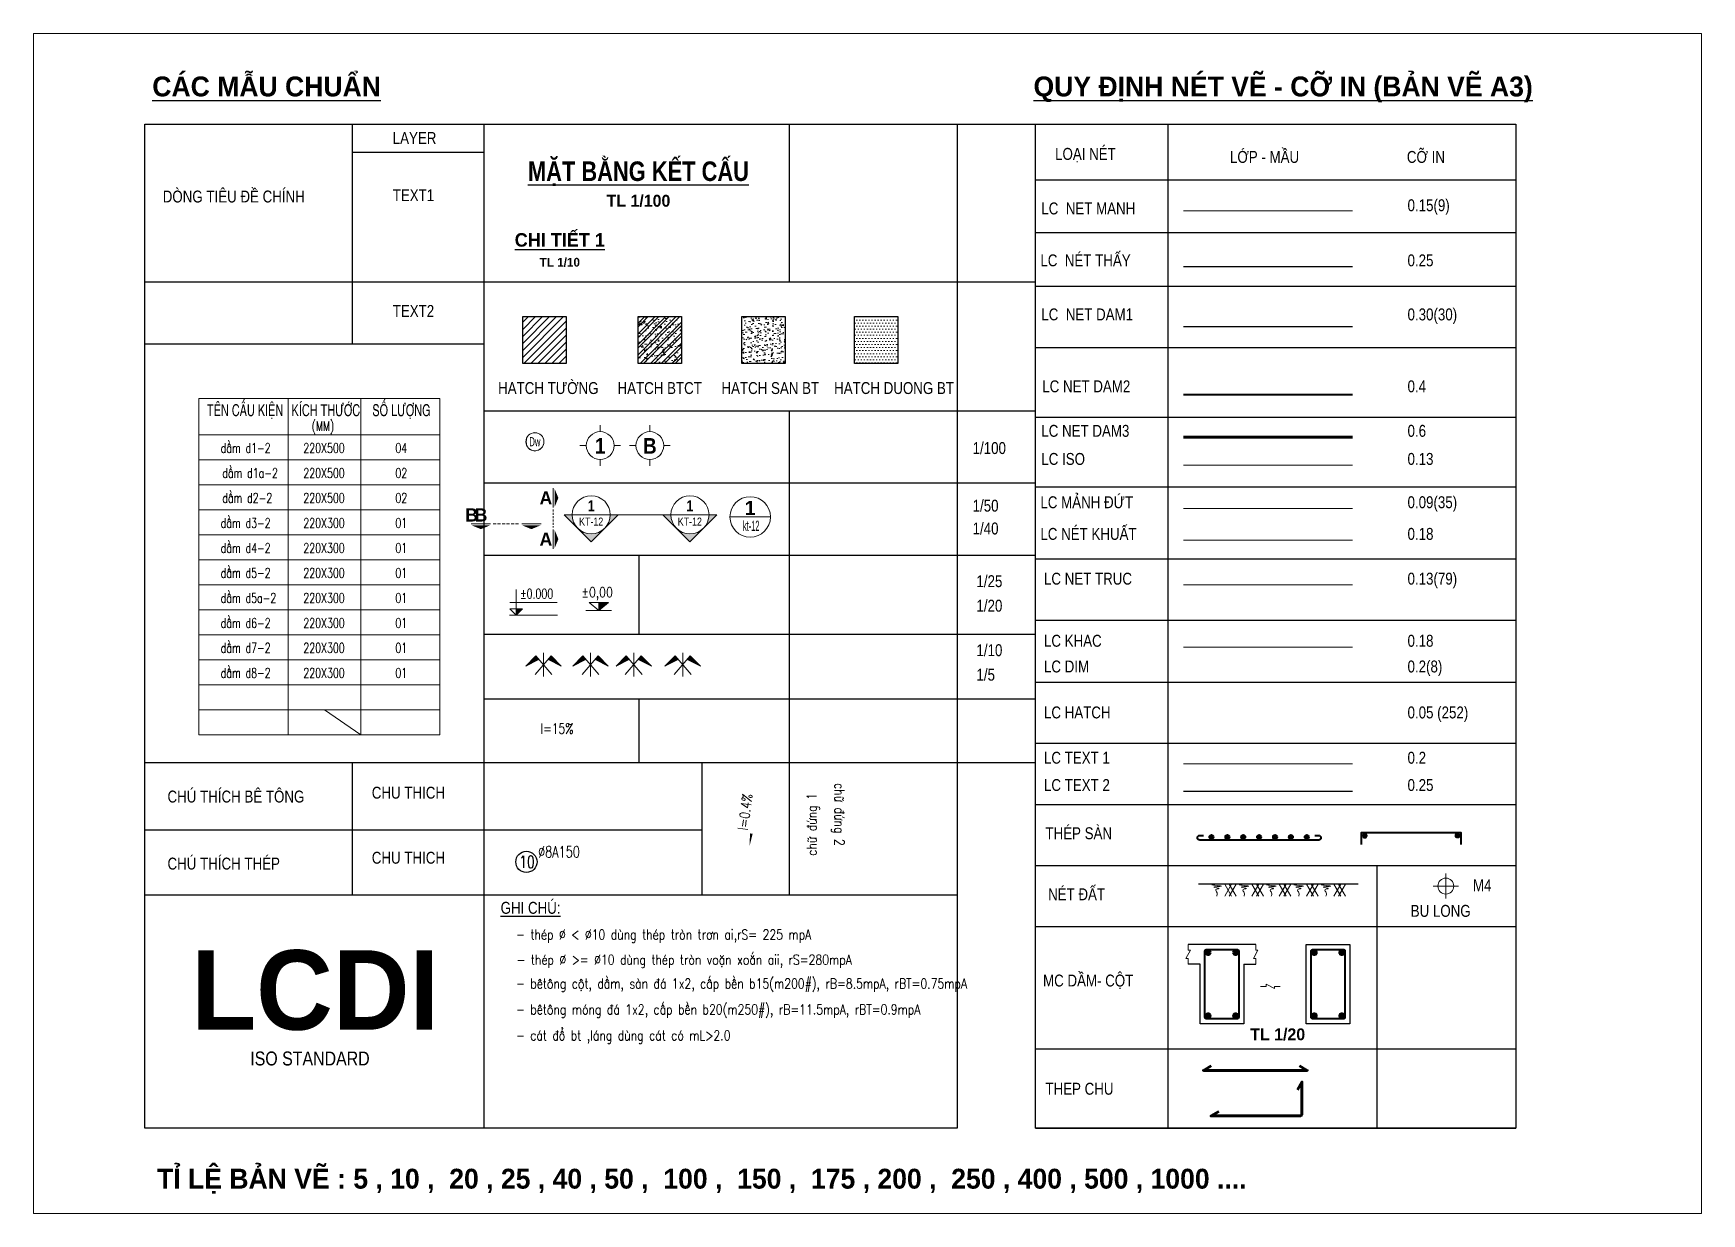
# Model space of a CAD drawing. Header units: inches. Extents: x 598125 to 598485, y 2306533 to 2306724.
# Drawn here: x 598356.3 to 598482.4, y 2306635.2 to 2306724.3 of the extents above; entities that cross this region are included whole.
import ezdxf
from ezdxf.enums import TextEntityAlignment as Align

# ---------------------------------------------------------------- set-up
doc = ezdxf.new("R2010")
doc.units = ezdxf.units.IN
doc.header["$MEASUREMENT"] = 0
for name, pattern in [('CENTERX2', [4, 2.5, -0.5, 0.5, -0.5]), ('DASHDOT', [1, 0.5, -0.25, 0, -0.25]), ('HIDDEN', [0.375, 0.25, -0.125])]:
    doc.linetypes.add(name, pattern=pattern)
for name, color, linetype, lineweight in [('KICHTHUOC', 8, 'Continuous', 18), ('LC Dim', 8, 'Continuous', 18), ('LC Hatch', 252, 'Continuous', 9), ('LC Hatch @ 1 (1)', 252, 'Continuous', 0), ('LC ISO', 160, 'Continuous', 13), ('LC Khac', 4, 'Continuous', 9), ('LC MANH DUT', 35, 'HIDDEN', 5), ('LC Net dam 1', 30, 'Continuous', 30), ('LC Net dam2', 6, 'Continuous', 40), ('LC Net dam3', 1, 'Continuous', 60), ('LC Net khuat', 4, 'HIDDEN', 13), ('LC Net manh', 239, 'Continuous', 5), ('LC Net thay', 7, 'Continuous', 25), ('LC Net truc', 79, 'DASHDOT', 13), ('LC Text1', 3, 'Continuous', 20), ('LC Text2', 7, 'Continuous', 25), ('Text', 7, 'Continuous', 20), ('v-KICHTHUOC', 8, 'Continuous', 18), ('v-TEXT', 7, 'Continuous', 20)]:
    doc.layers.add(name, color=color, linetype=linetype, lineweight=lineweight)
doc.styles.add('arial', font='arial.ttf', dxfattribs={"width": 0.8})
doc.styles.add('Brief text', font='')
doc.styles.add('General text 2', font='arial.ttf')
doc.styles.add('LC 1', font='')
doc.styles.add('LC 2', font='', dxfattribs={"width": 0.7})
doc.styles.add('LC 3', font='vnsimli.shx', dxfattribs={"width": 0.75})
doc.styles.add('LC3', font='', dxfattribs={"width": 0.8})
doc.styles.add('T1', font='Vnsimli.shx', dxfattribs={"width": 0.7})
doc.styles.add('T2', font='', dxfattribs={"width": 0.8})
doc.styles.add('text', font='hoatbif.shx', dxfattribs={"width": 0.7})
doc.styles.add('text1', font='', dxfattribs={"width": 0.7, "height": 300})
doc.styles.get('Brief text').set_extended_font_data('.VnHelvetInsH', bold=True)
doc.styles.get('LC 1').set_extended_font_data('.VnAvantH', bold=True)
doc.styles.get('LC 2').set_extended_font_data('.VnArial NarrowH')
doc.styles.get('LC3').set_extended_font_data('.VnArialH', bold=True)
doc.styles.get('T2').set_extended_font_data('.VnArialH')
doc.styles.get('text1').set_extended_font_data('.VnHelvetInsH', bold=True)

msp = doc.modelspace()

# ---------------------------------------------------------------- texts
at = {"layer": 'LC Text1', "ltscale": 0.2, "style": 'LC 1', "width": 0.9}
for s, p in [('1', (598399.16, 2306692.21, -2.06)), ('B', (598402.91, 2306692.21, -2.06))]:
    msp.add_text(s, height=1.18, rotation=359.9992, dxfattribs=at).set_placement(p, align=Align.BOTTOM_CENTER)
at = {"layer": 'LC Text1', "style": 'LC 3', "width": 0.75}
msp.add_text(' I=15%%%', height=0.787, rotation=359.9992, dxfattribs=at).set_placement((598394.25, 2306671.42, -2.06))
at = {"layer": 'LC Text1', "color": 3, "style": 'LC 3', "width": 0.8}
for s, rotation, p in [('ch÷ ®øng 2', 269.9992, (598416.86, 2306667.7, -2.06)), ('ch÷ ®øng 1', 89.9992, (598415.51, 2306662.21, -2.06)), ('- thÐp %%C < %%C10 dïng thÐp trßn tr¬n ai,rS= 225 mpA', 359.9992, (598392.81, 2306655.89, -2.06)), ('- thÐp %%C >= %%C10 dïng thÐp trßn voÆn xo¾n aii, rS=280mpA', 359.9992, (598392.84, 2306653.99, -2.06)), ('- bªt«ng cét, dÇm, sµn ®¸ 1x2, cÊp bÒn b15(m200#), rB=8.5mpA, rBT=0.75mpA', 359.9992, (598392.8, 2306652.19, -2.06)), ('- bªt«ng mãng ®¸ 1x2, cÊp bÒn b20(m250#), rB=11.5mpA, rBT=0.9mpA', 359.9992, (598392.8, 2306650.23, -2.06)), ('- c¸t ®æ bt ,l¸ng dïng c¸t cã mL>2.0', 359.9992, (598392.8, 2306648.27, -2.06))]:
    msp.add_text(s, height=0.75, rotation=rotation, dxfattribs=at).set_placement(p)
at = {"layer": 'LC Text2', "lineweight": -2}
for s, height, style, p in [('%%uc¸c mÉu chuÈn', 1.5, 'LC 1', (598365.33, 2306719.54, -2.06)), ('%%Uquy ®Þnh nÐt vÏ - cì in (b¶n vÏ A3)', 1.5, 'LC 1', (598431.89, 2306719.54, -2.06)), ('tl 1/20', 0.9, 'LC 1', (598448.26, 2306648.28, -2.06)), ('iso standard', 1.05, 'LC 2', (598372.73, 2306646.38, -2.06)), ('tØ lÖ b¶n vÏ : 5 , 10 ,  20 , 25 , 40 , 50 ,  100 ,  150 ,  175 , 200 ,  250 , 400 , 500 , 1000 ....', 1.5, 'LC 1', (598365.69, 2306637.08, -2.06))]:
    msp.add_text(s, height=height, rotation=359.9992, dxfattribs=dict(at, style=style)).set_placement(p)
at = {"layer": 'LC Text2', "style": 'T2', "width": 0.8}
for s, p in [('layer', (598383.49, 2306715.95, -2.06)), ('lo¹i nÐt', (598433.52, 2306714.75, -2.06)), ('Líp - mÇu', (598446.73, 2306714.52, -2.06)), ('cì in', (598460.09, 2306714.52, -2.06)), ('dßng tiªu ®Ò chÝnh', (598366.12, 2306711.53, -2.06)), ('text1', (598383.49, 2306711.63, -2.06)), ('LC  Net manh', (598432.48, 2306710.63, -2.06)), ('0.15(9)', (598460.14, 2306710.87, -2.06)), ('LC  nÐt thÊy', (598432.41, 2306706.71, -2.06)), ('0.25 ', (598460.14, 2306706.71, -2.06)), ('text2', (598383.49, 2306702.89, -2.06)), ('LC  Net dam1', (598432.48, 2306702.63, -2.06)), ('0.30(30)', (598460.14, 2306702.63, -2.06)), ('HATCH T¦êNG', (598391.45, 2306697.07, -2.06)), ('HATCH BTCT', (598400.47, 2306697.07, -2.06)), ('HATCH SAN BT', (598408.32, 2306697.07, -2.06)), ('HATCH DUONG BT', (598416.83, 2306697.07, -2.06)), ('LC Net dam2', (598432.55, 2306697.2, -2.06)), ('0.4', (598460.14, 2306697.2, -2.06)), ('LC Net dam3', (598432.48, 2306693.84, -2.06)), ('0.6', (598460.14, 2306693.84, -2.06)), ('1/100', (598427.29, 2306692.54, -2.06)), ('LC iso', (598432.48, 2306691.72, -2.06)), ('0.13', (598460.14, 2306691.72, -2.06)), ('1/50', (598427.29, 2306688.19, -2.06)), ('LC m¶nh ®øt', (598432.41, 2306688.45, -2.06)), ('0.09(35)', (598460.14, 2306688.45, -2.06)), ('1/40', (598427.29, 2306686.47, -2.06)), ('LC nÐt khuÊt', (598432.41, 2306686.06, -2.06)), ('0.18', (598460.14, 2306686.06, -2.06)), ('LC Net truc', (598432.68, 2306682.68, -2.06)), ('0.13(79)', (598460.14, 2306682.68, -2.06)), ('1/25', (598427.58, 2306682.49, -2.06)), ('1/20', (598427.58, 2306680.64, -2.06)), ('LC khac', (598432.68, 2306677.99, -2.06)), ('0.18', (598460.14, 2306677.99, -2.06)), ('1/10', (598427.58, 2306677.28, -2.06)), ('1/5', (598427.58, 2306675.43, -2.06)), ('LC dim', (598432.68, 2306676.05, -2.06)), ('0.2(8)', (598460.14, 2306676.05, -2.06)), ('LC Hatch', (598432.68, 2306672.58, -2.06)), ('0.05 (252)', (598460.14, 2306672.58, -2.06)), ('LC text 1', (598432.68, 2306669.16, -2.06)), ('0.2', (598460.14, 2306669.16, -2.06)), ('chó thÝch bª t«ng', (598366.48, 2306666.23, -2.06)), ('chu thich', (598381.91, 2306666.52, -2.06)), ('LC text 2', (598432.68, 2306667.1, -2.06)), ('0.25', (598460.14, 2306667.1, -2.06)), ('thÐp sµn', (598432.79, 2306663.46, -2.06)), ('chó thÝch thÐp', (598366.48, 2306661.17, -2.06)), ('chu thich', (598381.91, 2306661.61, -2.06)), ('nÐt ®Êt', (598432.99, 2306658.85, -2.06)), ('m4', (598465.08, 2306659.52, -2.06)), ('%%Ughi chó:', (598391.64, 2306657.83, -2.06)), ('bu long', (598460.38, 2306657.6, -2.06)), ('mc dÇm- cét', (598432.61, 2306652.34, -2.06)), ('thep chu', (598432.79, 2306644.17, -2.06))]:
    msp.add_text(s, height=0.9, rotation=359.9992, dxfattribs=at).set_placement(p)
at = {"layer": 'LC Text2', "ltscale": 100, "style": 'LC 3', "width": 0.75}
msp.add_text('10', height=0.917, rotation=359.9992, dxfattribs=at).set_placement((598393.63, 2306661.75, -2.06), align=Align.MIDDLE_CENTER)
at = {"layer": 'LC Text2', "linetype": 'ByBlock', "style": 'LC 3', "width": 0.75}
msp.add_text('%%C8A150', height=0.833, rotation=359.9992, dxfattribs=at).set_placement((598394.47, 2306662.09, -2.06))
at = {"layer": 'LC Text2', "lineweight": -2, "style": 'LC 1'}
msp.add_text('LCDI', height=6, rotation=359.9992, dxfattribs=at).set_placement((598377.63, 2306652.08, -2.06), align=Align.MIDDLE)

# ---------------------------------------------------------------- blocks, each defined once
blk = doc.blocks.new('DXicon')
at = {"layer": 'LC Hatch', "ltscale": 50}
for points in [[(-1.15, 4.39), (-1.9, 5.26), (-4.45, 2.69)], [(4.45, 2.69), (1.9, 5.26), (1.15, 4.39)]]:
    blk.add_hatch(color=252, dxfattribs=at).paths.add_polyline_path(points)
at = {"layer": 'LC Net manh', "color": 8, "ltscale": 50}
for p, q in [((-1.9, 5.26), (-4.45, 2.69)), ((-4.45, 2.69), (-1.15, 4.39)), ((-2.13, 0.57), (1.9, 5.26)), ((2.13, 0.57), (-1.9, 5.26)), ((0, 0.04), (0, 6.04)), ((4.45, 2.69), (1.15, 4.39)), ((1.9, 5.26), (4.45, 2.69))]:
    blk.add_line(p, q, dxfattribs=at)
blk = doc.blocks.new('thep tron 2')
at = {"layer": 'LC Net dam2'}
for p, q in [((-0.5, 0.5), (0.5, 0.5)), ((0.35, 0.85), (-0.35, 0.15)), ((-0.35, 0.85), (0.35, 0.15)), ((0, 1), (0, 0))]:
    blk.add_line(p, q, dxfattribs=at)
blk.add_circle((0, 0.5), 0.5, dxfattribs=at)
blk = doc.blocks.new('theptron1')
at = {"layer": 'LC Net dam3'}
for p, q in [((-0.5, 0), (0.5, 0)), ((-0.35, 0.35), (0.35, -0.35)), ((0.35, 0.35), (-0.35, -0.35)), ((0, 0.5), (0, -0.5))]:
    blk.add_line(p, q, dxfattribs=at)
blk.add_circle((0, 0), 0.5, dxfattribs=at)
blk = doc.blocks.new('mat dat')
at = {"layer": 'LC Net manh'}
for p, q in [((2, 0), (3.73, -3)), ((3.73, 0), (2, -3)), ((3.15, 0), (4.88, -3)), ((4.88, 0), (3.15, -3))]:
    blk.add_line(p, q, dxfattribs=at)
blk.add_spline([(0, 0), (-1.21, -0.12), (1.21, -0.52), (-0.75, -0.75), (0.58, -1.1), (-0.23, -1.33), (0.06, -2.19), (0, -3)], degree=3, dxfattribs=at)
blk = doc.blocks.new('TTRUC')
at = {"layer": 'LC ISO'}
for p, q in [((0, 6.95), (0, 10.13)), ((-6.95, 0), (-10.13, 0)), ((6.95, 0), (10.13, 0)), ((0, -6.95), (0, -10.13))]:
    blk.add_line(p, q, dxfattribs=at)
at = {"layer": 'LC Net manh'}
blk.add_circle((0, 0), 6.95, dxfattribs=at)
blk = doc.blocks.new('TIEUDE1')
at = {"layer": 'LC Text2', "color": 7, "style": 'LC 1'}
blk.add_attdef('TIªU§Ò', text='', height=5, dxfattribs=at).set_placement((0, 0), align=Align.BOTTOM_CENTER)
blk.add_attdef('TL', text='', height=3, dxfattribs=at).set_placement((0, -2), align=Align.TOP_CENTER)
blk = doc.blocks.new('TIEUDE2')
at = {"layer": 'LC Text2', "color": 7, "style": 'LC 1'}
blk.add_attdef('%%UTIªU§Ò', text='', height=3.5, dxfattribs=at).set_placement((0, 0), align=Align.BOTTOM_CENTER)
blk.add_attdef('TL', text='', height=2.2, dxfattribs=at).set_placement((0, -1.8), align=Align.TOP_CENTER)
blk = doc.blocks.new('trich CT')
at = {"layer": 'LC ISO'}
blk.add_line((-500, 0), (500, 0), dxfattribs=at)
blk.add_circle((0, 0), 500, dxfattribs=at)
at = {"layer": 'LC Text1', "style": 'text1'}
blk.add_attdef('T', text='', height=350, dxfattribs=at).set_placement((0, 223), align=Align.MIDDLE_CENTER)
at = {"layer": 'LC Text1', "linetype": 'ByBlock', "style": 'text', "width": 0.7}
blk.add_attdef('KT', text='', height=250, dxfattribs=at).set_placement((0, -217), align=Align.MIDDLE_CENTER)
blk = doc.blocks.new('*U18')
at = {"layer": 'LC ISO'}
h = blk.add_hatch(color=256, dxfattribs=at)
h.paths.add_polyline_path([(0, -8.49), (4.24, -4.24, -0.198912), (0, -6, -0.198912), (-4.24, -4.24)])
h.paths.add_polyline_path([(8.49, 0), (6, 0, -0.198912), (4.24, -4.24)])
h.paths.add_polyline_path([(-4.24, -4.24, -0.198912), (-6, 0), (-8.49, 0)])
h = blk.add_hatch(color=256, dxfattribs=at)
h.paths.add_polyline_path([(31.08, -8.49), (35.32, -4.24, -0.198912), (31.08, -6, -0.198912), (26.84, -4.24)])
h.paths.add_polyline_path([(39.57, 0), (37.08, 0, -0.198912), (35.32, -4.24)])
h.paths.add_polyline_path([(26.84, -4.24, -0.198912), (25.08, 0), (22.59, 0)])
for p, q in [((-6, 0), (6, 0)), ((25.08, 0), (37.08, 0))]:
    blk.add_line(p, q, dxfattribs=at)
for points in [[(6, 0), (8.49, 0), (0, -8.49), (-8.49, 0), (-6, 0)], [(37.08, 0), (39.57, 0), (31.08, -8.49), (22.59, 0), (25.08, 0)]]:
    blk.add_lwpolyline(points, dxfattribs=at)
for centre in [(0, 0), (31.08, 0)]:
    blk.add_circle(centre, 6, dxfattribs=at)
at = {"layer": 'LC MANH DUT', "linetype": 'HIDDEN', "ltscale": 300}
blk.add_line((6, 0), (25.08, 0), dxfattribs=at)
at = {"layer": 'LC Text1', "style": 'Brief text', "width": 0.8, "flags": 8}
for tag, p in [('VIEW-NUMBER2', (0, 52)), ('VIEW-NUMBER1', (0, 0))]:
    blk.add_attdef(tag, text='', height=3.5, dxfattribs=at).set_placement(p, align=Align.BOTTOM_CENTER)
at = {"layer": 'LC Text1', "style": 'arial', "width": 0.8, "flags": 8}
for tag, p in [('SHEET-NUMBER2', (0, 51.13)), ('SHEET-NUMBER1', (0, -0.87))]:
    blk.add_attdef(tag, text='', height=2.5, dxfattribs=at).set_placement(p, align=Align.TOP_CENTER)
blk = doc.blocks.new('Caodo1')
at = {"layer": 'LC Text1'}
blk.add_hatch(color=4, dxfattribs=at).paths.add_polyline_path([(0, 200), (0, 0), (243, 200)])
at = {"layer": 'LC Text1', "color": 4}
for p, q in [((324, 0), (-324, 0)), ((0, 0), (0, 200))]:
    blk.add_line(p, q, dxfattribs=at)
blk.add_lwpolyline([(-243, 200), (243, 200), (0, 0), (0, 0)], close=True, dxfattribs=at)
at = {"layer": 'LC Text1', "color": 4, "style": 'T1', "width": 0.8}
blk.add_attdef('%%P0,00', text='', height=250, dxfattribs=at).set_placement((-39, 460), align=Align.MIDDLE_CENTER)
blk = doc.blocks.new('bu lon')
at = {"layer": 'LC Khac', "color": 9}
for p, q in [((0.79, 0), (-0.79, 0)), ((0, -0.79), (0, 0.79))]:
    blk.add_line(p, q, dxfattribs=at)
at = {"layer": 'LC Khac', "color": 7}
blk.add_circle((0, 0), 0.5, dxfattribs=at)
blk = doc.blocks.new('MM')
at = {"layer": 'LC Khac', "xscale": 2.289702860291335, "yscale": 2.289702860291335, "zscale": 2.289702860291335}
blk.add_blockref('bu lon', (0, 0), dxfattribs=at)
blk = doc.blocks.new('CT')
at = {"layer": 'LC Text1', "lineweight": 15}
blk.add_hatch(color=4, dxfattribs=at).paths.add_polyline_path([(3.25, 1.6), (1.64, 1.6), (1.64, 0)])
at = {"layer": 'LC Text1', "color": 4, "lineweight": 15, "ltscale": 50}
for p, q in [((12.09, 0), (0, 0)), ((0.05, 3.14), (12, 3.14))]:
    blk.add_line(p, q, dxfattribs=at)
for points in [[(1.64, 6.43), (1.64, 0)], [(1.64, 0), (0.03, 1.6), (1.64, 1.6)], [(1.64, 0), (3.25, 1.6), (1.64, 1.6)]]:
    blk.add_lwpolyline(points, dxfattribs=at)
at = {"layer": 'LC Text1', "color": 4, "style": 'LC 3', "width": 0.75}
blk.add_attdef('CT', (1.91, 3.5), '', height=2.2, dxfattribs=at)
blk = doc.blocks.new('*U19')
at = {"layer": 'Defpoints'}
blk.add_lwpolyline([(0, 2.97), (-1.75, 2.41), (-2.83, 0.92), (-2.83, -0.92), (-1.75, -2.41), (0, -2.98), (1.75, -2.41), (2.83, -0.92), (2.83, 0.92), (1.75, 2.41)], close=True, dxfattribs=at)
at = {"layer": 'LC Text1', "style": 'General text 2', "width": 0.6, "flags": 8}
blk.add_attdef('SYMBOL', text='', height=3, dxfattribs=at).set_placement((0, 0), align=Align.MIDDLE_CENTER)
blk.add_wipeout([(0, 2.97), (-1.75, 2.41), (-2.83, 0.92), (-2.83, -0.92), (-1.75, -2.41), (0, -2.98), (1.75, -2.41), (2.83, -0.92), (2.83, 0.92), (1.75, 2.41)]).dxf.layer = 'LC Net manh'
at = {"layer": 'LC ISO'}
blk.add_circle((0, 0), 2.98, dxfattribs=at)
blk = doc.blocks.new('matcatdoc')
at = {"layer": 'LC Khac', "color": 1, "ltscale": 2}
for p, q in [((0, 485), (0, 0)), ((0, -550), (0, -1036))]:
    blk.add_line(p, q, dxfattribs=at)
for points in [[(134, 243, 0, 471, 0), (37, 243, 275, 275, 0)], [(134, -793, 0, 471, 0), (37, -793, 275, 275, 0)]]:
    blk.add_lwpolyline(points, format="xyseb", dxfattribs=at)
at = {"layer": 'LC MANH DUT', "ltscale": 200}
blk.add_line((0, -49), (0, -506), dxfattribs=at)
at = {"ltscale": 2, "style": 'LC 1'}
for p in [(-179, 243), (-179, -793)]:
    blk.add_attdef('LC', text='', height=330, dxfattribs=at).set_placement(p, align=Align.MIDDLE_CENTER)
blk = doc.blocks.new('*U17')
at = {"layer": 'LC Khac', "color": 1, "ltscale": 2}
for p, q in [((0, 0), (-485, 0)), ((1271, 0), (785, 0))]:
    blk.add_line(p, q, dxfattribs=at)
for points in [[(-243, -134, 0, 471, 0), (-243, -37, 275, 275, 0)], [(1028, -134, 0, 471, 0), (1028, -37, 275, 275, 0)]]:
    blk.add_lwpolyline(points, format="xyseb", dxfattribs=at)
at = {"layer": 'LC MANH DUT', "ltscale": 300}
blk.add_line((66, 0), (732, 0), dxfattribs=at)
at = {"ltscale": 2, "style": 'LC 1'}
for p in [(-243, 222), (1028, 222)]:
    blk.add_attdef('LC', text='', height=330, dxfattribs=at).set_placement(p, align=Align.MIDDLE_CENTER)
blk = doc.blocks.new('DODOC1')
at = {"layer": 'KICHTHUOC'}
blk.add_lwpolyline([(-630, 0, 0, 0, 0), (762, 0, 0, 66.7, 0), (443, 0, 66.7, 66.7, 0)], format="xyseb", dxfattribs=at)
at = {"layer": 'Text', "style": 'T1', "width": 0.8}
blk.add_attdef('DOC', text='', height=250, dxfattribs=at).set_placement((-79, 226), align=Align.MIDDLE_CENTER)

# ---------------------------------------------------------------- hatches: boundary and pattern name
at = {"layer": 'LC Hatch', "ltscale": 3}
h = msp.add_hatch(dxfattribs=at)
h.set_pattern_fill('AR-CONC', color=256, scale=0.10549, angle=-0.0008)
h.set_pattern_definition([(49.99922, (598527.5808, 2306457.5863), (0.7566372, -0.0662076), [0.0791175, -0.8702928]), (354.9992, (598527.5808, 2306457.5863), (-0.146358, 0.7934898), [0.063294, -0.6962343]), (100.45062, (598527.64385, 2306457.5808), (0.6102797, 0.7272817), [0.0672396, -0.739635]), (46.1834, (598527.5808, 2306457.7973), (1.1258306, -0.1746215), [0.1186763, -1.3054393]), (96.6348, (598527.6746, 2306457.7827), (0.98599, 1.027584), [0.1008593, -1.1094525]), (351.1834, (598527.5808, 2306457.7973), (0.9859893, 1.0275846), [0.094941, -1.0443514]), (20.99922, (598527.6863, 2306457.7445), (0.6296717, -0.4247314), [0.0791175, -0.8702928]), (325.9992, (598527.6863, 2306457.7445), (0.256684, 0.7649576), [0.063294, -0.6962343]), (71.45062, (598527.73876, 2306457.7091), (0.8863558, 0.3402254), [0.0672396, -0.739635]), (37.49922, (598527.5808, 2306457.5863), (0.01283224, 0.35116969), [0, -0.68779506, 0, -0.7067833, 0, -0.6988715]), (7.49922, (598527.5808, 2306457.5863), (0.27751785, 0.4160613), [0, -0.40297195, 0, -0.67197156, 0, -0.26636235]), (327.49922, (598527.34555, 2306457.5863), (0.56312918, -0.02380085), [0, -0.2637251, 0, -0.8228223, 0, -1.0918219]), (317.49922, (598527.24006, 2306457.5863), (0.6152048, 0.1055924), [0, -0.3428426, 0, -0.5464384, 0, -0.7753518])])
h.paths.add_polyline_path([(598413.14, 2306702.91), (598409.87, 2306702.91), (598409.87, 2306699.38), (598413.14, 2306699.38)])
h = msp.add_hatch(dxfattribs=at)
h.set_pattern_fill('DOTS', color=256, scale=3.692151, angle=-0.0008)
h.set_pattern_definition([(359.99922, (598528.14474, 2306457.58628), (0.11538289, 0.23075789), [0, -0.23075946])])
h.paths.add_polyline_path([(598421.65, 2306702.91), (598418.38, 2306702.91), (598418.38, 2306699.38), (598421.65, 2306699.38)])
at = {"layer": 'LC Hatch @ 1 (1)', "ltscale": 2}
h = msp.add_hatch(dxfattribs=at)
h.set_pattern_fill('ANSI31', color=256, scale=3.000137, angle=-0.0008)
h.set_pattern_definition([(44.99922, (598528.14474, 2306457.5863), (-0.2651735, 0.26518076), [])])
h.paths.add_polyline_path([(598396.58, 2306699.38), (598396.58, 2306702.91), (598393.31, 2306702.91), (598393.31, 2306699.38)])
h = msp.add_hatch(dxfattribs=at)
h.set_pattern_fill('BTCT', color=256, scale=0.150005, angle=-0.0008)
h.set_pattern_definition([(49.9992, (598394.7994, 2306886.11055), (1.0759223, -0.094146), [0.1125035, -1.2375384]), (354.9992, (598394.7994, 2306886.1105), (-0.208118, 1.128326), [0.090003, -0.990031]), (100.4506, (598394.8891, 2306886.1027), (0.867805, 1.0341795), [0.095613, -1.051746]), (46.1834, (598394.7994, 2306886.4106), (1.600908, -0.248308), [0.168755, -1.856308]), (96.6348, (598394.9328, 2306886.3899), (1.402058, 1.461203), [0.14342, -1.577618]), (351.1834, (598394.7994, 2306886.4106), (1.402056, 1.461204), [0.135004, -1.485046]), (20.9992, (598394.9494, 2306886.33555), (0.89538, -0.6039593), [0.1125035, -1.2375384]), (325.9992, (598394.9494, 2306886.3356), (0.364999, 1.087754), [0.090003, -0.990031]), (71.4506, (598395.024, 2306886.2852), (1.2603796, 0.4837935), [0.095613, -1.051746]), (37.49922, (598394.7994, 2306886.11055), (0.0182472, 0.499356), [0, -0.9780303, 0, -1.0050312, 0, -0.9937808]), (7.4992, (598394.7994, 2306886.11055), (0.3946246, 0.5916305), [0, -0.5730178, 0, -0.9555296, 0, -0.3787617]), (327.49922, (598394.4649, 2306886.11055), (0.800758, -0.0338443), [0, -0.3750116, 0, -1.1700363, 0, -1.5525481]), (317.4992, (598394.3149, 2306886.11056), (0.8748084, 0.1501502), [0, -0.487515, 0, -0.777024, 0, -1.1025342]), (44.9992, (598394.7994, 2306886.11055), (-0.3977545, 0.3977653), []), (44.9992, (598395.06457, 2306886.11055), (-0.3977545, 0.3977653), [])])
h.paths.add_polyline_path([(598405.29, 2306702.91), (598402.02, 2306702.91), (598402.02, 2306699.38), (598405.29, 2306699.38)])

# ---------------------------------------------------------------- linework, layer by layer
at = {"layer": 'LC ISO', "ltscale": 0.5}
msp.add_line((598443.22, 2306691.7, -2.06), (598455.97, 2306691.7, -2.06), dxfattribs=at)
at = {"layer": 'LC Khac', "ltscale": 0.5}
msp.add_line((598443.22, 2306677.97, -2.06), (598455.97, 2306677.97, -2.06), dxfattribs=at)
at = {"layer": 'LC MANH DUT', "ltscale": 300}
msp.add_line((598443.22, 2306688.43, -2.06), (598455.97, 2306688.43, -2.06), dxfattribs=at)
at = {"layer": 'LC Net dam 1'}
msp.add_line((598443.22, 2306702.18, -2.06), (598455.97, 2306702.18, -2.06), dxfattribs=at)
at = {"layer": 'LC Net dam2', "ltscale": 5}
msp.add_line((598455.97, 2306697.02, -2.06), (598443.22, 2306697.02, -2.06), dxfattribs=at)
at = {"layer": 'LC Net dam2', "elevation": -2.06}
msp.add_lwpolyline([(598453.13, 2306663.75), (598453.43, 2306663.75, -0.414214), (598453.6, 2306663.58), (598453.6, 2306663.56, -0.414214), (598453.43, 2306663.39), (598448.94, 2306663.39), (598444.44, 2306663.39, -0.414214), (598444.27, 2306663.56), (598444.27, 2306663.58, -0.414214), (598444.44, 2306663.75), (598444.74, 2306663.75)], format="xyb", dxfattribs=at)
msp.add_lwpolyline([(598456.67, 2306663.07), (598456.67, 2306663.97), (598464.17, 2306663.97), (598464.17, 2306663.07)], dxfattribs=at)
for points in [[(598444.84, 2306650.04), (598444.84, 2306654.99, -0.414214), (598444.99, 2306655.14), (598447.24, 2306655.14, -0.414214), (598447.39, 2306654.99), (598447.39, 2306650.04, -0.414214), (598447.24, 2306649.89), (598444.99, 2306649.89, -0.414214)], [(598452.86, 2306650.04), (598452.86, 2306654.99, -0.414214), (598453.01, 2306655.14), (598455.26, 2306655.14, -0.414214), (598455.41, 2306654.99), (598455.41, 2306650.04, -0.414214), (598455.26, 2306649.89), (598453.01, 2306649.89, -0.414214)]]:
    msp.add_lwpolyline(points, format="xyb", close=True, dxfattribs=at)
at = {"layer": 'LC Net dam3', "ltscale": 0.5}
msp.add_line((598443.22, 2306693.81, -2.06), (598455.97, 2306693.81, -2.06), dxfattribs=at)
at = {"layer": 'LC Net dam3', "ltscale": 5, "elevation": -2.06}
msp.add_lwpolyline([(598445.31, 2306646.35), (598444.72, 2306646.01), (598452.57, 2306646.01), (598451.98, 2306646.35)], dxfattribs=at)
at = {"layer": 'LC Net dam3', "elevation": -2.06}
msp.add_lwpolyline([(598451.82, 2306644.53), (598452.16, 2306645.12), (598452.16, 2306642.72, -0.414214), (598452.01, 2306642.57), (598445.3, 2306642.57), (598445.88, 2306642.91)], format="xyb", dxfattribs=at)
at = {"layer": 'LC Net khuat', "ltscale": 300}
msp.add_line((598443.22, 2306686.03, -2.06), (598455.97, 2306686.03, -2.06), dxfattribs=at)
at = {"layer": 'LC Net manh'}
msp.add_line((598443.22, 2306710.89, -2.06), (598455.97, 2306710.89, -2.06), dxfattribs=at)
at = {"layer": 'LC Net manh', "elevation": -2.06}
for points in [[(598443.57, 2306654.02), (598443.57, 2306654.45), (598443.4, 2306654.45), (598443.74, 2306655.09), (598443.57, 2306655.09), (598443.57, 2306655.52)], [(598448.67, 2306654.02), (598448.67, 2306654.45), (598448.5, 2306654.45), (598448.84, 2306655.09), (598448.67, 2306655.09), (598448.67, 2306655.52)], [(598449.03, 2306652.35), (598449.46, 2306652.35), (598449.46, 2306652.52), (598450.1, 2306652.18), (598450.1, 2306652.35), (598450.53, 2306652.35)]]:
    msp.add_lwpolyline(points, dxfattribs=at)
at = {"layer": 'LC Net thay'}
for p, q in [((598380.42, 2306717.44, -2.06), (598380.42, 2306700.86, -2.06)), ((598390.36, 2306717.44, -2.06), (598390.36, 2306641.64, -2.06)), ((598413.43, 2306717.44, -2.06), (598413.43, 2306705.55, -2.06)), ((598426.13, 2306717.44, -2.06), (598432.04, 2306717.44, -2.06)), ((598442.03, 2306717.44, -2.06), (598442.03, 2306641.64, -2.06)), ((598390.36, 2306715.31, -2.06), (598380.42, 2306715.31, -2.06)), ((598432.04, 2306713.24, -2.06), (598468.33, 2306713.24, -2.06)), ((598432.04, 2306709.27, -2.06), (598468.33, 2306709.27, -2.06)), ((598443.22, 2306706.69, -2.06), (598455.97, 2306706.69, -2.06)), ((598364.76, 2306705.55, -2.06), (598413.43, 2306705.55, -2.06)), ((598364.76, 2306705.55, -2.06), (598432.04, 2306705.55, -2.06)), ((598432.04, 2306705.2, -2.06), (598468.33, 2306705.2, -2.06)), ((598364.76, 2306700.86, -2.06), (598390.36, 2306700.86, -2.06)), ((598432.04, 2306700.57, -2.06), (598468.33, 2306700.57, -2.06)), ((598390.36, 2306695.81, -2.06), (598432.04, 2306695.81, -2.06)), ((598413.43, 2306695.81, -2.06), (598413.43, 2306659.25, -2.06)), ((598432.04, 2306695.32, -2.06), (598468.33, 2306695.32, -2.06)), ((598390.36, 2306690.36, -2.06), (598432.04, 2306690.36, -2.06)), ((598432.04, 2306690.07, -2.06), (598468.33, 2306690.07, -2.06)), ((598390.36, 2306684.91, -2.06), (598432.04, 2306684.91, -2.06)), ((598402.08, 2306684.91, -2.06), (598402.08, 2306678.93, -2.06)), ((598432.04, 2306684.62, -2.06), (598468.33, 2306684.62, -2.06)), ((598432.04, 2306680, -2.06), (598468.33, 2306680, -2.06)), ((598390.36, 2306678.93, -2.06), (598432.04, 2306678.93, -2.06)), ((598432.04, 2306675.31, -2.06), (598468.33, 2306675.31, -2.06)), ((598390.36, 2306674.07, -2.06), (598413.43, 2306674.07, -2.06)), ((598390.36, 2306674.07, -2.06), (598432.04, 2306674.07, -2.06)), ((598402.08, 2306674.07, -2.06), (598402.08, 2306669.24, -2.06)), ((598432.04, 2306670.7, -2.06), (598468.33, 2306670.7, -2.06)), ((598364.76, 2306669.24, -2.06), (598432.04, 2306669.24, -2.06)), ((598380.42, 2306669.24, -2.06), (598380.42, 2306659.25, -2.06)), ((598406.86, 2306659.25, -2.06), (598406.86, 2306669.24, -2.06)), ((598432.04, 2306666.09, -2.06), (598468.33, 2306666.09, -2.06)), ((598443.22, 2306667.08, -2.06), (598455.97, 2306667.08, -2.06)), ((598364.76, 2306664.17, -2.06), (598406.86, 2306664.17, -2.06)), ((598432.04, 2306661.47, -2.06), (598468.33, 2306661.47, -2.06)), ((598457.82, 2306661.47, -2.06), (598457.82, 2306641.64, -2.06)), ((598456.42, 2306660.06, -2.06), (598444.36, 2306660.06, -2.06)), ((598364.76, 2306659.25, -2.06), (598426.13, 2306659.25, -2.06)), ((598364.76, 2306659.25, -2.06), (598426.13, 2306659.25, -2.06)), ((598432.04, 2306656.86, -2.06), (598468.33, 2306656.86, -2.06)), ((598448.67, 2306655.52, -2.06), (598443.57, 2306655.52, -2.06)), ((598444.47, 2306654.02, -2.06), (598443.57, 2306654.02, -2.06)), ((598447.77, 2306654.02, -2.06), (598448.67, 2306654.02, -2.06)), ((598432.04, 2306647.64, -2.06), (598468.33, 2306647.63, -2.06)), ((598432.04, 2306641.64, -2.06), (598468.33, 2306641.64, -2.06))]:
    msp.add_line(p, q, dxfattribs=at)
at = {"layer": 'LC Net thay', "elevation": -2.06}
for points in [[(598364.76, 2306717.44), (598426.13, 2306717.44), (598426.13, 2306641.64), (598364.76, 2306641.64)], [(598432.04, 2306717.44), (598468.33, 2306717.44), (598468.33, 2306641.64), (598432.04, 2306641.64)], [(598452.49, 2306655.52), (598455.79, 2306655.52), (598455.79, 2306649.52), (598452.49, 2306649.52)]]:
    msp.add_lwpolyline(points, close=True, dxfattribs=at)
msp.add_lwpolyline([(598447.77, 2306654.02), (598447.77, 2306649.52), (598444.47, 2306649.52), (598444.47, 2306654.02)], dxfattribs=at)
at = {"layer": 'LC Net truc', "linetype": 'CENTERX2', "ltscale": 200}
msp.add_line((598443.22, 2306682.66, -2.06), (598455.97, 2306682.66, -2.06), dxfattribs=at)
at = {"layer": 'LC Text1'}
msp.add_line((598443.22, 2306669.14, -2.06), (598455.97, 2306669.14, -2.06), dxfattribs=at)
at = {"layer": 'LC Text2', "ltscale": 2, "elevation": -2.06}
for points in [[(598393.31, 2306702.91), (598396.58, 2306702.91), (598396.58, 2306699.38), (598393.31, 2306699.38)], [(598402.02, 2306702.91), (598405.29, 2306702.91), (598405.29, 2306699.38), (598402.02, 2306699.38)], [(598409.87, 2306702.91), (598413.14, 2306702.91), (598413.14, 2306699.38), (598409.87, 2306699.38)], [(598418.38, 2306702.91), (598421.65, 2306702.91), (598421.65, 2306699.38), (598418.38, 2306699.38)]]:
    msp.add_lwpolyline(points, close=True, dxfattribs=at)
at = {"layer": 'LC Text2', "ltscale": 100}
msp.add_circle((598393.59, 2306661.75, -2.06), 0.803, dxfattribs=at)

# ---------------------------------------------------------------- block references
at = {"layer": 'LC Dim'}
for p, xscale, yscale, zscale, rotation in [((598445.08, 2306654.9, -2.06), 0.3000093024588386, 0.3000093024588386, 0.3000093024588386, 359.999216292062), ((598447.15, 2306654.9, -2.06), -0.3000093024588386, 0.3000093024588379, 0.3000093024588379, 359.999216292062), ((598453.1, 2306654.9, -2.06), 0.3000093024588386, 0.3000093024588386, 0.3000093024588386, 359.999216292062), ((598455.17, 2306654.9, -2.06), -0.3000093024588386, 0.3000093024588379, 0.3000093024588379, 359.999216292062), ((598445.08, 2306650.13, -2.06), -0.3000093024588381, 0.3000093024588379, 0.3000093024588379, 179.9992162950231), ((598447.15, 2306650.13, -2.06), 0.3000093024588381, 0.3000093024588381, 0.3000093024588381, 179.9992162950232), ((598453.1, 2306650.13, -2.06), -0.3000093024588381, 0.3000093024588379, 0.3000093024588379, 179.9992162950231), ((598455.17, 2306650.13, -2.06), 0.3000093024588381, 0.3000093024588381, 0.3000093024588381, 179.9992162950232)]:
    msp.add_blockref('theptron1', p, dxfattribs=dict(at, xscale=xscale, yscale=yscale, zscale=zscale, rotation=rotation))
at = {"layer": 'LC Hatch', "xscale": 0.3000093024588386, "yscale": 0.3000093024588386, "zscale": 0.3000093024588386, "rotation": 359.999216292062}
for p in [(598394.88, 2306675.72, -2.06), (598398.43, 2306675.72, -2.06), (598401.69, 2306675.72, -2.06), (598405.39, 2306675.72, -2.06)]:
    msp.add_blockref('DXicon', p, dxfattribs=at)
at = {"layer": 'LC ISO', "xscale": 0.15118131711758, "yscale": 0.15118131711758, "zscale": 0.15118131711758, "rotation": 359.999216292062}
for p in [(598399.16, 2306693.18, -2.06), (598402.91, 2306693.18, -2.06)]:
    msp.add_blockref('TTRUC', p, dxfattribs=at)
at = {"layer": 'LC ISO'}
ref = msp.add_blockref('*U18', (598398.48, 2306687.95, -2.06), dxfattribs=dict(at, xscale=0.2400074419671457, yscale=0.2400074419671457, zscale=0.2400074419671457, rotation=359.999216292062))
ref.add_attrib('VIEW-NUMBER1', '1', dxfattribs={"layer": 'LC Text1', "height": 0.84, "rotation": 359.9992, "style": 'Brief text', "width": 0.8}).set_placement((598398.48, 2306687.95, -2.06), align=Align.BOTTOM_CENTER)
ref.add_attrib('SHEET-NUMBER1', 'KT-12', dxfattribs={"layer": 'LC Text1', "height": 0.6, "rotation": 359.9992, "style": 'arial', "width": 0.8}).set_placement((598398.48, 2306687.74, -2.06), align=Align.TOP_CENTER)
ref.add_attrib('VIEW-NUMBER2', '1', dxfattribs={"layer": 'LC Text1', "height": 0.84, "rotation": 359.9992, "style": 'Brief text', "width": 0.8}).set_placement((598405.93, 2306687.95, -2.06), align=Align.BOTTOM_CENTER)
ref.add_attrib('SHEET-NUMBER2', 'KT-12', dxfattribs={"layer": 'LC Text1', "height": 0.6, "rotation": 359.9992, "style": 'arial', "width": 0.8}).set_placement((598405.93, 2306687.74, -2.06), align=Align.TOP_CENTER)
ref = msp.add_blockref('trich CT', (598410.49, 2306687.79, -2.06), dxfattribs=dict(at, xscale=0.00305495186846851, yscale=0.00305495186846851, zscale=0.00305495186846851, rotation=359.999216292062))
ref.add_attrib('T', '1', dxfattribs={"layer": 'LC Text2', "height": 1.07, "rotation": 359.9992, "style": 'text1'}).set_placement((598410.49, 2306688.47, -2.06), align=Align.MIDDLE_CENTER)
ref.add_attrib('KT', ' kt-12', dxfattribs={"layer": 'LC Text2', "linetype": 'ByBlock', "height": 0.764, "rotation": 359.9992, "style": 'text', "width": 0.55}).set_placement((598410.49, 2306687.12, -2.06), align=Align.MIDDLE_CENTER)
at = {"layer": 'LC Khac', "xscale": 0.3000093024588386, "yscale": 0.3000093024588386, "zscale": 0.3000093024588386, "rotation": 359.999216292062}
for p in [(598445.73, 2306660.06, -2.06), (598447.79, 2306660.06, -2.06), (598449.85, 2306660.06, -2.06), (598451.92, 2306660.06, -2.06), (598453.98, 2306660.06, -2.06)]:
    msp.add_blockref('mat dat', p, dxfattribs=at)
at = {"layer": 'LC MANH DUT', "xscale": 0.5241017210774553, "yscale": 0.5241017210774553, "zscale": 0.5241017210774553, "rotation": 359.999216292062}
msp.add_blockref('MM', (598463.03, 2306659.92, -2.06), dxfattribs=at)
at = {"layer": 'LC Net dam2'}
for p, xscale, yscale, zscale, rotation in [((598445.33, 2306663.48, -2.06), 0.3000093024588386, 0.3000093024588386, 0.3000093024588386, 359.999216292062), ((598446.53, 2306663.48, -2.06), 0.3000093024588386, 0.3000093024588386, 0.3000093024588386, 359.999216292062), ((598447.73, 2306663.48, -2.06), 0.3000093024588386, 0.3000093024588386, 0.3000093024588386, 359.999216292062), ((598448.93, 2306663.48, -2.06), 0.3000093024588386, 0.3000093024588386, 0.3000093024588386, 359.999216292062), ((598450.13, 2306663.48, -2.06), 0.3000093024588386, 0.3000093024588386, 0.3000093024588386, 359.999216292062), ((598451.33, 2306663.48, -2.06), 0.3000093024588386, 0.3000093024588386, 0.3000093024588386, 359.999216292062), ((598452.53, 2306663.48, -2.06), 0.3000093024588386, 0.3000093024588386, 0.3000093024588386, 359.999216292062), ((598456.91, 2306663.88, -2.06), -0.3000093024588381, 0.3000093024588379, 0.3000093024588379, 179.9992162950231), ((598463.93, 2306663.88, -2.06), 0.3000093024588381, 0.3000093024588381, 0.3000093024588381, 179.9992162950232)]:
    msp.add_blockref('thep tron 2', p, dxfattribs=dict(at, xscale=xscale, yscale=yscale, zscale=zscale, rotation=rotation))
at = {"layer": 'LC Net manh'}
ref = msp.add_blockref('matcatdoc', (598395.6, 2306688.5, -2.06), dxfattribs=dict(at, xscale=0.003000093024589324, yscale=0.003000093024589324, zscale=0.003000093024589324, rotation=359.999216292062))
ref.add_attrib('LC', 'A', dxfattribs={"layer": '0', "ltscale": 2, "height": 0.99, "rotation": 359.9992, "style": 'LC 1'}).set_placement((598395.06, 2306686.12, -2.06), align=Align.MIDDLE_CENTER)
ref.add_attrib('LC', 'A', dxfattribs={"layer": '0', "ltscale": 2, "height": 0.99, "rotation": 359.9992, "style": 'LC 1'}).set_placement((598395.06, 2306689.23, -2.06), align=Align.MIDDLE_CENTER)
ref = msp.add_blockref('*U17', (598390.88, 2306687.27, -2.06), dxfattribs=dict(at, xscale=0.003000093024589324, yscale=0.003000093024589324, zscale=0.003000093024589324, rotation=359.999216292062))
ref.add_attrib('LC', 'B', dxfattribs={"layer": '0', "ltscale": 2, "height": 0.99, "rotation": 359.9992, "style": 'LC 1'}).set_placement((598389.45, 2306687.94, -2.06), align=Align.MIDDLE_CENTER)
ref.add_attrib('LC', 'B', dxfattribs={"layer": '0', "ltscale": 2, "height": 0.99, "rotation": 359.9992, "style": 'LC 1'}).set_placement((598390.16, 2306687.94, -2.06), align=Align.MIDDLE_CENTER)
at = {"layer": 'LC Text1'}
ref = msp.add_blockref('CT', (598392.32, 2306680.38, -2.06), dxfattribs=dict(at, xscale=0.3000093024588386, yscale=0.3000093024588386, zscale=0.3000093024588386, rotation=359.999216292062))
ref.add_attrib('CT', '%%P0.000', (598393.11, 2306681.62, -2.06), dxfattribs={"color": 3, "height": 0.744, "rotation": 359.9992, "style": 'LC 3', "width": 0.7})
ref = msp.add_blockref('Caodo1', (598399.05, 2306680.73, -2.06), dxfattribs=dict(at, xscale=0.003000093024589324, yscale=0.003000093024589324, zscale=0.003000093024589324, rotation=359.999216292062))
ref.add_attrib('%%P0,00', '%%p0,00', dxfattribs={"layer": 'LC Text2', "height": 0.75, "rotation": 359.9992, "style": 'T1', "width": 0.8}).set_placement((598398.93, 2306682.11, -2.06), align=Align.MIDDLE_CENTER)
at = {"layer": 'LC Text2'}
ref = msp.add_blockref('TIEUDE1', (598402.05, 2306712.71, -2.06), dxfattribs=dict(at, xscale=0.3000093024588386, yscale=0.3000093024588386, zscale=0.3000093024588386, rotation=359.999216292062))
ref.add_attrib('TIªU§Ò', '%%UmÆt b»ng kÕt cÊu', dxfattribs={"color": 7, "height": 1.4774, "rotation": 359.9992, "style": 'LC3', "width": 0.8}).set_placement((598402.05, 2306712.71, -2.06), align=Align.BOTTOM_CENTER)
ref.add_attrib('TL', 'TL 1/100', dxfattribs={"color": 7, "height": 0.9, "rotation": 359.9992, "style": 'LC 1'}).set_placement((598402.05, 2306712.11, -2.06), align=Align.TOP_CENTER)
ref = msp.add_blockref('TIEUDE2', (598396.11, 2306707.89, -2.06), dxfattribs=dict(at, xscale=0.3000093024588386, yscale=0.3000093024588386, zscale=0.3000093024588386, rotation=359.999216292062))
ref.add_attrib('%%UTIªU§Ò', '%%Uchi tiÕt 1', dxfattribs={"color": 7, "height": 1.0189, "rotation": 359.9992, "style": 'LC 1'}).set_placement((598396.11, 2306707.89, -2.06), align=Align.BOTTOM_CENTER)
ref.add_attrib('TL', 'TL 1/10', dxfattribs={"color": 7, "height": 0.66, "rotation": 359.9992, "style": 'LC 1'}).set_placement((598396.11, 2306707.35, -2.06), align=Align.TOP_CENTER)
at = {"layer": 'v-KICHTHUOC'}
ref = msp.add_blockref('DODOC1', (598410.75, 2306665.2, -2.06), dxfattribs=dict(at, xscale=-0.003000136751524875, yscale=0.003000136751524875, zscale=0.003000136751524875, rotation=82.3267871807796))
ref.add_attrib('DOC', 'I=0.4%', dxfattribs={"layer": 'v-TEXT', "height": 0.75, "rotation": 82.3268, "style": 'T1', "width": 0.8}).set_placement((598410.11, 2306665.52, -2.06), align=Align.MIDDLE_CENTER)

msp.set_redraw_order([(e.dxf.handle, doc.entitydb.next_handle()) for e in msp.query("TEXT MTEXT ATTDEF DIMENSION ARC_DIMENSION")])  # texts and dimensions are drawn at this point

# ---------------------------------------------------------------- next in the draw order: wipeouts: each hides what was drawn before it
at = {"ltscale": 500}
msp.add_wipeout([(598368.84, 2306696.74), (598387.06, 2306696.74), (598387.06, 2306671.35), (598368.84, 2306671.35)], dxfattribs=at).translate(0, 0, -2.06).dxf.layer = 'LC Net truc'

# ---------------------------------------------------------------- next in the draw order: linework, layer by layer
at = {"layer": 'LC Dim', "ltscale": 3, "elevation": -2.06}
msp.add_lwpolyline([(598356.35, 2306724.3), (598482.35, 2306724.3), (598482.35, 2306635.19), (598356.35, 2306635.19)], close=True, dxfattribs=at)
at = {"layer": 'LC MANH DUT', "ltscale": 500, "elevation": -2.06}
for points in [[(598368.84, 2306696.74), (598375.59, 2306696.74), (598375.59, 2306693.98), (598368.84, 2306693.98)], [(598375.59, 2306696.74), (598381.08, 2306696.74), (598381.08, 2306693.98), (598375.59, 2306693.98)], [(598381.08, 2306696.74), (598387.06, 2306696.74), (598387.06, 2306693.98), (598381.08, 2306693.98)], [(598368.84, 2306693.98), (598375.59, 2306693.98), (598375.59, 2306692.1), (598368.84, 2306692.1)], [(598375.59, 2306693.98), (598381.08, 2306693.98), (598381.08, 2306692.1), (598375.59, 2306692.1)], [(598381.08, 2306693.98), (598387.06, 2306693.98), (598387.06, 2306692.1), (598381.08, 2306692.1)], [(598368.84, 2306692.1), (598375.59, 2306692.1), (598375.59, 2306690.21), (598368.84, 2306690.21)], [(598375.59, 2306692.1), (598381.08, 2306692.1), (598381.08, 2306690.21), (598375.59, 2306690.21)], [(598381.08, 2306692.1), (598387.06, 2306692.1), (598387.06, 2306690.21), (598381.08, 2306690.21)], [(598368.84, 2306690.21), (598375.59, 2306690.21), (598375.59, 2306688.32), (598368.84, 2306688.32)], [(598375.59, 2306690.21), (598381.08, 2306690.21), (598381.08, 2306688.32), (598375.59, 2306688.32)], [(598381.08, 2306690.21), (598387.06, 2306690.21), (598387.06, 2306688.32), (598381.08, 2306688.32)], [(598368.84, 2306688.32), (598375.59, 2306688.32), (598375.59, 2306686.44), (598368.84, 2306686.44)], [(598375.59, 2306688.32), (598381.08, 2306688.32), (598381.08, 2306686.44), (598375.59, 2306686.44)], [(598381.08, 2306688.32), (598387.06, 2306688.32), (598387.06, 2306686.44), (598381.08, 2306686.44)], [(598368.84, 2306686.44), (598375.59, 2306686.44), (598375.59, 2306684.55), (598368.84, 2306684.55)], [(598375.59, 2306686.44), (598381.08, 2306686.44), (598381.08, 2306684.55), (598375.59, 2306684.55)], [(598381.08, 2306686.44), (598387.06, 2306686.44), (598387.06, 2306684.55), (598381.08, 2306684.55)], [(598368.84, 2306684.55), (598375.59, 2306684.55), (598375.59, 2306682.66), (598368.84, 2306682.66)], [(598375.59, 2306684.55), (598381.08, 2306684.55), (598381.08, 2306682.66), (598375.59, 2306682.66)], [(598381.08, 2306684.55), (598387.06, 2306684.55), (598387.06, 2306682.66), (598381.08, 2306682.66)], [(598368.84, 2306682.66), (598375.59, 2306682.66), (598375.59, 2306680.78), (598368.84, 2306680.78)], [(598375.59, 2306682.66), (598381.08, 2306682.66), (598381.08, 2306680.78), (598375.59, 2306680.78)], [(598381.08, 2306682.66), (598387.06, 2306682.66), (598387.06, 2306680.78), (598381.08, 2306680.78)], [(598368.84, 2306680.78), (598375.59, 2306680.78), (598375.59, 2306678.89), (598368.84, 2306678.89)], [(598375.59, 2306680.78), (598381.08, 2306680.78), (598381.08, 2306678.89), (598375.59, 2306678.89)], [(598381.08, 2306680.78), (598387.06, 2306680.78), (598387.06, 2306678.89), (598381.08, 2306678.89)], [(598368.84, 2306678.89), (598375.59, 2306678.89), (598375.59, 2306677.01), (598368.84, 2306677.01)], [(598375.59, 2306678.89), (598381.08, 2306678.89), (598381.08, 2306677.01), (598375.59, 2306677.01)], [(598381.08, 2306678.89), (598387.06, 2306678.89), (598387.06, 2306677.01), (598381.08, 2306677.01)], [(598368.84, 2306677.01), (598375.59, 2306677.01), (598375.59, 2306675.12), (598368.84, 2306675.12)], [(598375.59, 2306677.01), (598381.08, 2306677.01), (598381.08, 2306675.12), (598375.59, 2306675.12)], [(598381.08, 2306677.01), (598387.06, 2306677.01), (598387.06, 2306675.12), (598381.08, 2306675.12)], [(598368.84, 2306675.12), (598375.59, 2306675.12), (598375.59, 2306673.23), (598368.84, 2306673.23)], [(598375.59, 2306675.12), (598381.08, 2306675.12), (598381.08, 2306673.23), (598375.59, 2306673.23)], [(598381.08, 2306675.12), (598387.06, 2306675.12), (598387.06, 2306673.23), (598381.08, 2306673.23)], [(598368.84, 2306673.23), (598375.59, 2306673.23), (598375.59, 2306671.35), (598368.84, 2306671.35)], [(598375.59, 2306673.23), (598381.08, 2306673.23), (598381.08, 2306671.35), (598375.59, 2306671.35)], [(598378.33, 2306673.23), (598387.06, 2306673.23), (598387.06, 2306671.35), (598381.08, 2306671.35)]]:
    msp.add_lwpolyline(points, close=True, dxfattribs=at)

# ---------------------------------------------------------------- next in the draw order: texts
at = {"layer": 'LC Text1', "color": 3, "style": 'LC 3', "width": 0.7}
for s, p in [('(MM)', (598377.37, 2306694.28, -2.06)), ('dÇm d1-2', (598370.5, 2306692.62, -2.06)), ('220X500', (598376.74, 2306692.62, -2.06)), ('04', (598383.69, 2306692.62, -2.06)), ('dÇm d1a-2', (598370.62, 2306690.73, -2.06)), ('220X500', (598376.74, 2306690.73, -2.06)), ('02', (598383.69, 2306690.73, -2.06)), ('dÇm d2-2', (598370.62, 2306688.85, -2.06)), ('220X500', (598376.74, 2306688.85, -2.06)), ('02', (598383.69, 2306688.85, -2.06)), ('dÇm d3-2', (598370.5, 2306686.96, -2.06)), ('220X300', (598376.74, 2306686.96, -2.06)), ('01', (598383.69, 2306686.96, -2.06)), ('dÇm d4-2', (598370.5, 2306685.07, -2.06)), ('220X300', (598376.74, 2306685.07, -2.06)), ('01', (598383.69, 2306685.07, -2.06)), ('dÇm d5-2', (598370.5, 2306683.19, -2.06)), ('220X300', (598376.74, 2306683.19, -2.06)), ('01', (598383.69, 2306683.19, -2.06)), ('dÇm d5a-2', (598370.5, 2306681.3, -2.06)), ('220X300', (598376.74, 2306681.3, -2.06)), ('01', (598383.69, 2306681.3, -2.06)), ('dÇm d6-2', (598370.5, 2306679.41, -2.06)), ('220X300', (598376.74, 2306679.41, -2.06)), ('01', (598383.69, 2306679.41, -2.06)), ('dÇm d7-2', (598370.5, 2306677.53, -2.06)), ('220X300', (598376.74, 2306677.53, -2.06)), ('01', (598383.69, 2306677.53, -2.06)), ('dÇm d8-2', (598370.5, 2306675.64, -2.06)), ('220X300', (598376.74, 2306675.64, -2.06)), ('01', (598383.69, 2306675.64, -2.06))]:
    msp.add_text(s, height=0.744, rotation=359.9992, dxfattribs=at).set_placement(p)
at = {"layer": 'LC Text2', "lineweight": -2, "style": 'LC 2', "width": 0.8}
for s, p in [('tªn cÊu kiÖn', (598369.46, 2306695.4, -2.06)), ('kÝch th\xadíc', (598375.85, 2306695.4, -2.06)), ('sè l\xadîng', (598381.95, 2306695.4, -2.06))]:
    msp.add_text(s, height=0.9, rotation=359.9992, dxfattribs=at).set_placement(p)

# ---------------------------------------------------------------- next in the draw order: block references
at = {"layer": 'LC Net manh'}
ref = msp.add_blockref('*U19', (598394.23, 2306693.47, -2.06), dxfattribs=dict(at, xscale=0.2287129741098077, yscale=0.2287129741098077, zscale=0.2287129741098077, rotation=359.999216292062))
ref.add_attrib('SYMBOL', 'Dw', dxfattribs={"layer": 'LC Text1', "height": 0.686, "rotation": 359.9992, "style": 'General text 2', "width": 0.6}).set_placement((598394.23, 2306693.47, -2.06), align=Align.MIDDLE_CENTER)

doc.saveas('drawing.dxf')
